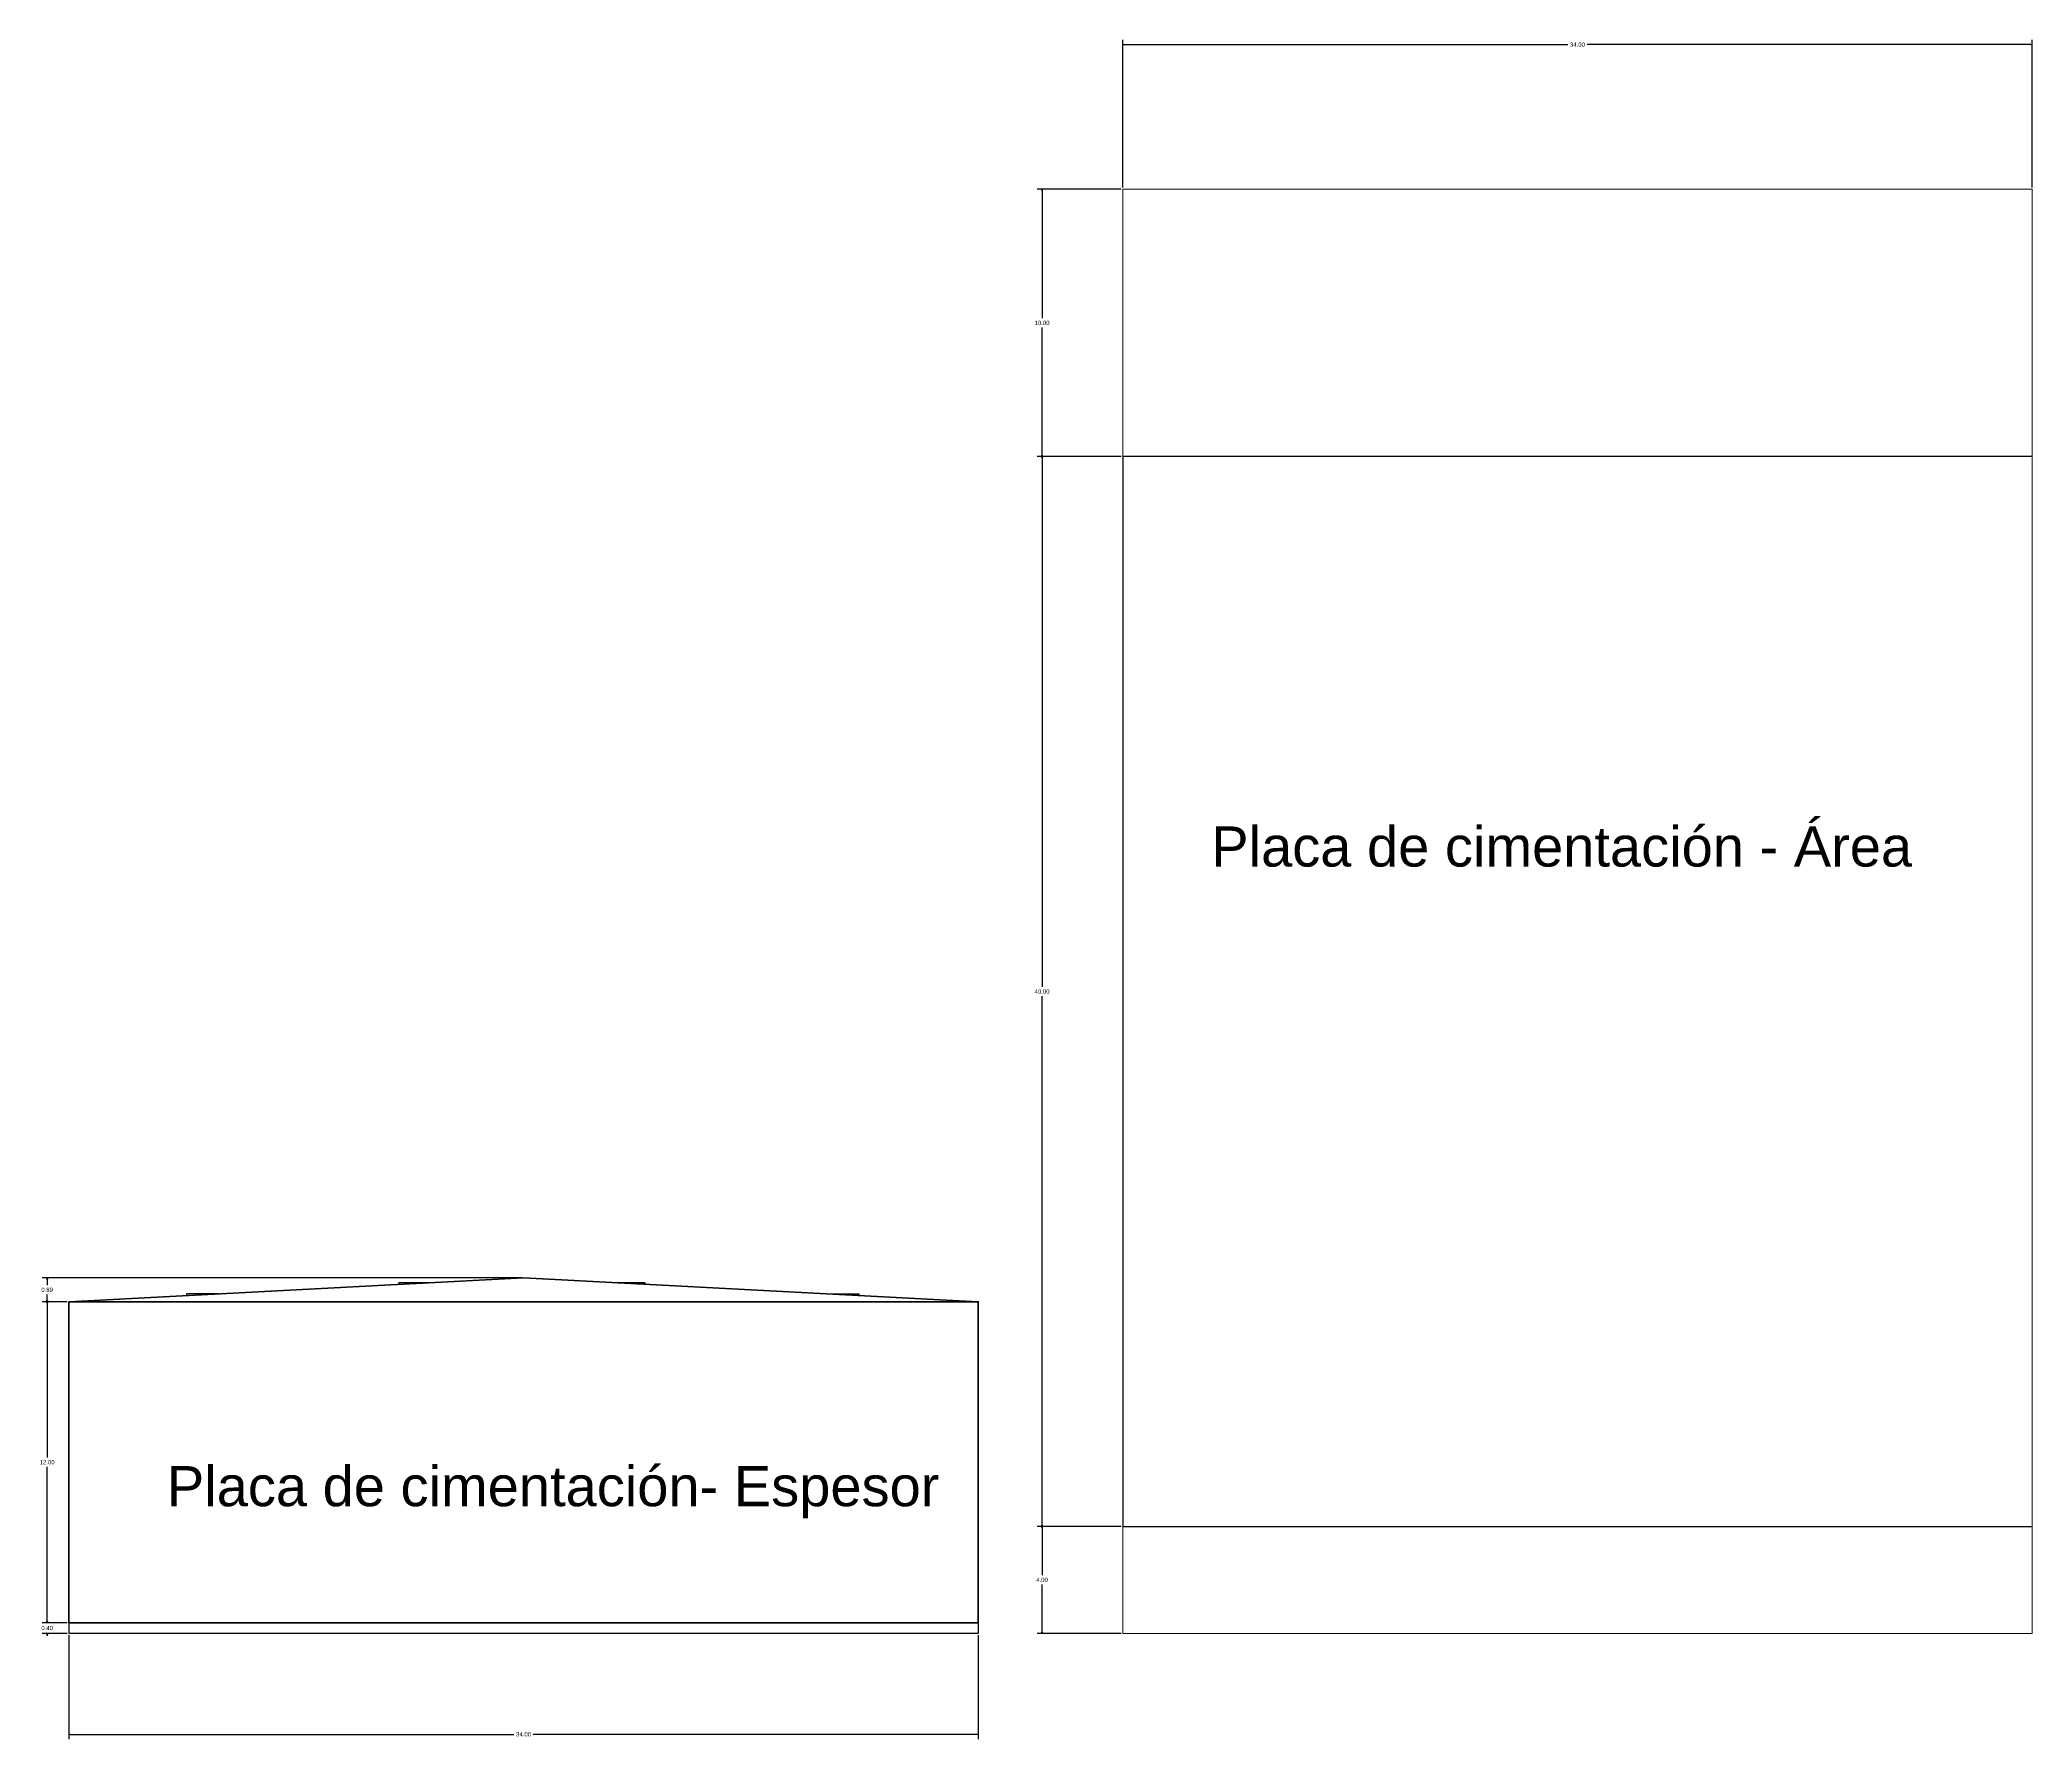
# Model space of a CAD drawing. Header units: metres. Extents: x -1 to 720, y -8 to 179.
# Drawn here: x 179.9 to 254.4, y 115.8 to 179.3 of the extents above; entities that cross this region are included whole.
import ezdxf

# ---------------------------------------------------------------- set-up
doc = ezdxf.new("R2010")
doc.units = ezdxf.units.M
doc.header["$PDMODE"] = 34
for name, color, linetype in [('0-Dimension', 9, 'Continuous'), ('E-AUXL', 7, 'Continuous'), ('S-FNDN', 7, 'Continuous'), ('S-PLAT', 7, 'Continuous')]:
    doc.layers.add(name, color=color, linetype=linetype)
for name, color, linetype, lineweight in [('A-AREA', 7, 'Continuous', 5), ('A-FLOR', 252, 'Continuous', 35), ('A-ROOF', 226, 'Continuous', 53), ('S-BEAM', 1, 'Continuous', 50)]:
    doc.layers.add(name, color=color, linetype=linetype, lineweight=lineweight)
doc.styles.get("Standard").update_dxf_attribs({"font": 'arial.ttf'})
doc.dimstyles.new('DAPC Standard', dxfattribs={"dimtxt": 0.3, "dimasz": 0.18, "dimexe": 0.18, "dimexo": 0.0625, "dimgap": 0.09, "dimtad": 0, "dimtih": 1, "dimtoh": 1, "dimzin": 0, "dimdsep": 46, "dimtxsty": 'Standard', "dimblk": 'CLOSEDBLANK', "dimcen": 0.09, "dimazin": 0, "dimtfac": 1, "dimtofl": 0, "dimtmove": 0, "dimatfit": 3, "dimfxl": 1, "dimtolj": 1, "dimtzin": 0, "dimarcsym": 0})

# ---------------------------------------------------------------- blocks, each defined once
blk = doc.blocks.new('_ClosedBlank')
at = {"color": 0, "linetype": 'ByBlock', "lineweight": -2}
for p, q in [((-1, 0.2), (0, 0)), ((-1, 0.2), (-1, -0.2)), ((0, 0), (-1, -0.2))]:
    blk.add_line(p, q, dxfattribs=at)
blk = doc.blocks.new('*D219')
at = {"layer": '0-Dimension', "color": 0, "lineweight": -2, "transparency": 16777216}
for p, q in [((180.923, 120.156), (179.994, 120.156)), ((180.174, 120.201), (180.174, 120.246)), ((180.923, 119.756), (179.994, 119.756)), ((180.174, 119.711), (180.174, 119.666))]:
    blk.add_line(p, q, dxfattribs=at)
at = {"layer": 'Defpoints', "color": 0, "transparency": 16777216}
for p in [(180.174, 120.156), (180.985, 120.156), (180.985, 119.756)]:
    blk.add_point(p, dxfattribs=at)
at = {"layer": '0-Dimension', "color": 0, "lineweight": -2, "transparency": 16777216, "xscale": 0.045, "yscale": 0.045, "zscale": 0.045}
for p, rotation in [((180.174, 120.156), 270), ((180.174, 119.756), 90)]:
    blk.add_blockref('_ClosedBlank', p, dxfattribs=dict(at, rotation=rotation))
at = {"layer": '0-Dimension', "color": 0, "transparency": 16777216, "insert": (180.174, 119.956), "char_height": 0.16, "attachment_point": 5}
blk.add_mtext('\\A1;0.40', dxfattribs=at)
blk = doc.blocks.new('*D220')
at = {"layer": '0-Dimension', "color": 0, "lineweight": -2, "transparency": 16777216}
for p, q in [((180.923, 132.156), (179.994, 132.156)), ((180.174, 132.111), (180.174, 126.328)), ((180.174, 120.201), (180.174, 125.984)), ((180.923, 120.156), (179.994, 120.156))]:
    blk.add_line(p, q, dxfattribs=at)
at = {"layer": 'Defpoints', "color": 0, "transparency": 16777216}
for p in [(180.174, 132.156), (180.985, 132.156), (180.985, 120.156)]:
    blk.add_point(p, dxfattribs=at)
at = {"layer": '0-Dimension', "color": 0, "lineweight": -2, "transparency": 16777216, "xscale": 0.045, "yscale": 0.045, "zscale": 0.045}
for p, rotation in [((180.174, 132.156), 90), ((180.174, 120.156), 270)]:
    blk.add_blockref('_ClosedBlank', p, dxfattribs=dict(at, rotation=rotation))
at = {"layer": '0-Dimension', "color": 0, "transparency": 16777216, "insert": (180.174, 126.156), "char_height": 0.16, "attachment_point": 5}
blk.add_mtext('\\A1;12.00', dxfattribs=at)
blk = doc.blocks.new('*D221')
at = {"layer": '0-Dimension', "color": 0, "lineweight": -2, "transparency": 16777216}
for p, q in [((197.923, 133.047), (179.994, 133.047)), ((180.174, 133.002), (180.174, 132.773)), ((180.923, 132.156), (179.994, 132.156)), ((180.174, 132.201), (180.174, 132.43))]:
    blk.add_line(p, q, dxfattribs=at)
at = {"layer": 'Defpoints', "color": 0, "transparency": 16777216}
for p in [(180.174, 133.047), (197.985, 133.047), (180.985, 132.156)]:
    blk.add_point(p, dxfattribs=at)
at = {"layer": '0-Dimension', "color": 0, "lineweight": -2, "transparency": 16777216, "xscale": 0.045, "yscale": 0.045, "zscale": 0.045}
for p, rotation in [((180.174, 133.047), 90), ((180.174, 132.156), 270)]:
    blk.add_blockref('_ClosedBlank', p, dxfattribs=dict(at, rotation=rotation))
at = {"layer": '0-Dimension', "color": 0, "transparency": 16777216, "insert": (180.174, 132.602), "char_height": 0.16, "attachment_point": 5}
blk.add_mtext('\\A1;0.89', dxfattribs=at)
blk = doc.blocks.new('*D222')
at = {"layer": '0-Dimension', "color": 0, "lineweight": -2, "transparency": 16777216}
for p, q in [((180.985, 119.694), (180.985, 115.801)), ((214.985, 119.694), (214.985, 115.801)), ((181.03, 115.981), (197.626, 115.981)), ((214.94, 115.981), (198.345, 115.981))]:
    blk.add_line(p, q, dxfattribs=at)
at = {"layer": 'Defpoints', "color": 0, "transparency": 16777216}
for p in [(180.985, 119.756), (214.985, 119.756), (214.985, 115.981)]:
    blk.add_point(p, dxfattribs=at)
at = {"layer": '0-Dimension', "color": 0, "lineweight": -2, "transparency": 16777216, "xscale": 0.045, "yscale": 0.045, "zscale": 0.045, "rotation": 180}
blk.add_blockref('_ClosedBlank', (180.985, 115.981), dxfattribs=at)
at = {"layer": '0-Dimension', "color": 0, "lineweight": -2, "transparency": 16777216, "xscale": 0.045, "yscale": 0.045, "zscale": 0.045}
blk.add_blockref('_ClosedBlank', (214.985, 115.981), dxfattribs=at)
at = {"layer": '0-Dimension', "color": 0, "transparency": 16777216, "insert": (197.985, 115.981), "char_height": 0.16, "attachment_point": 5}
blk.add_mtext('\\A1;34.00', dxfattribs=at)
blk = doc.blocks.new('*D223')
at = {"layer": '0-Dimension', "color": 0, "lineweight": -2, "transparency": 16777216}
for p, q in [((220.323, 123.756), (217.19, 123.756)), ((217.37, 123.711), (217.37, 121.928)), ((217.37, 119.801), (217.37, 121.584)), ((220.323, 119.756), (217.19, 119.756))]:
    blk.add_line(p, q, dxfattribs=at)
at = {"layer": 'Defpoints', "color": 0, "transparency": 16777216}
for p in [(217.37, 123.756), (220.385, 123.756), (220.385, 119.756)]:
    blk.add_point(p, dxfattribs=at)
at = {"layer": '0-Dimension', "color": 0, "lineweight": -2, "transparency": 16777216, "xscale": 0.045, "yscale": 0.045, "zscale": 0.045}
for p, rotation in [((217.37, 123.756), 90), ((217.37, 119.756), 270)]:
    blk.add_blockref('_ClosedBlank', p, dxfattribs=dict(at, rotation=rotation))
at = {"layer": '0-Dimension', "color": 0, "transparency": 16777216, "insert": (217.37, 121.756), "char_height": 0.16, "attachment_point": 5}
blk.add_mtext('\\A1;4.00', dxfattribs=at)
blk = doc.blocks.new('*D224')
at = {"layer": '0-Dimension', "color": 0, "lineweight": -2, "transparency": 16777216}
for p, q in [((220.323, 163.756), (217.19, 163.756)), ((217.37, 163.711), (217.37, 143.928)), ((217.37, 123.801), (217.37, 143.584)), ((220.323, 123.756), (217.19, 123.756))]:
    blk.add_line(p, q, dxfattribs=at)
at = {"layer": 'Defpoints', "color": 0, "transparency": 16777216}
for p in [(217.37, 163.756), (220.385, 163.756), (220.385, 123.756)]:
    blk.add_point(p, dxfattribs=at)
at = {"layer": '0-Dimension', "color": 0, "lineweight": -2, "transparency": 16777216, "xscale": 0.045, "yscale": 0.045, "zscale": 0.045}
for p, rotation in [((217.37, 163.756), 90), ((217.37, 123.756), 270)]:
    blk.add_blockref('_ClosedBlank', p, dxfattribs=dict(at, rotation=rotation))
at = {"layer": '0-Dimension', "color": 0, "transparency": 16777216, "insert": (217.37, 143.756), "char_height": 0.16, "attachment_point": 5}
blk.add_mtext('\\A1;40.00', dxfattribs=at)
blk = doc.blocks.new('*D225')
at = {"layer": '0-Dimension', "color": 0, "lineweight": -2, "transparency": 16777216}
for p, q in [((220.323, 173.756), (217.19, 173.756)), ((217.37, 173.711), (217.37, 168.928)), ((217.37, 163.801), (217.37, 168.584)), ((220.323, 163.756), (217.19, 163.756))]:
    blk.add_line(p, q, dxfattribs=at)
at = {"layer": 'Defpoints', "color": 0, "transparency": 16777216}
for p in [(217.37, 173.756), (220.385, 173.756), (220.385, 163.756)]:
    blk.add_point(p, dxfattribs=at)
at = {"layer": '0-Dimension', "color": 0, "lineweight": -2, "transparency": 16777216, "xscale": 0.045, "yscale": 0.045, "zscale": 0.045}
for p, rotation in [((217.37, 173.756), 90), ((217.37, 163.756), 270)]:
    blk.add_blockref('_ClosedBlank', p, dxfattribs=dict(at, rotation=rotation))
at = {"layer": '0-Dimension', "color": 0, "transparency": 16777216, "insert": (217.37, 168.756), "char_height": 0.16, "attachment_point": 5}
blk.add_mtext('\\A1;10.00', dxfattribs=at)
blk = doc.blocks.new('*D226')
at = {"layer": '0-Dimension', "color": 0, "lineweight": -2, "transparency": 16777216}
for p, q in [((220.385, 173.819), (220.385, 179.34)), ((220.43, 179.16), (237.025, 179.16)), ((254.34, 179.16), (237.745, 179.16)), ((254.385, 173.819), (254.385, 179.34))]:
    blk.add_line(p, q, dxfattribs=at)
at = {"layer": 'Defpoints', "color": 0, "transparency": 16777216}
for p in [(254.385, 179.16), (220.385, 173.756), (254.385, 173.756)]:
    blk.add_point(p, dxfattribs=at)
at = {"layer": '0-Dimension', "color": 0, "lineweight": -2, "transparency": 16777216, "xscale": 0.045, "yscale": 0.045, "zscale": 0.045, "rotation": 180}
blk.add_blockref('_ClosedBlank', (220.385, 179.16), dxfattribs=at)
at = {"layer": '0-Dimension', "color": 0, "lineweight": -2, "transparency": 16777216, "xscale": 0.045, "yscale": 0.045, "zscale": 0.045}
blk.add_blockref('_ClosedBlank', (254.385, 179.16), dxfattribs=at)
at = {"layer": '0-Dimension', "color": 0, "transparency": 16777216, "insert": (237.385, 179.16), "char_height": 0.16, "attachment_point": 5}
blk.add_mtext('\\A1;34.00', dxfattribs=at)

msp = doc.modelspace()

# ---------------------------------------------------------------- linework, layer by layer
at = {"layer": 'A-AREA'}
for p, q in [((254.385, 173.756), (220.385, 173.756)), ((220.385, 173.756), (220.385, 161.756)), ((254.385, 119.756), (254.385, 173.756)), ((254.385, 173.756), (254.385, 161.756)), ((254.385, 119.756), (254.385, 125.756)), ((220.385, 123.756), (220.385, 119.756)), ((220.385, 119.756), (254.385, 119.756))]:
    msp.add_line(p, q, dxfattribs=at)
at = {"layer": 'A-FLOR'}
msp.add_lwpolyline([(180.985, 132.156), (180.985, 120.156), (214.985, 120.156), (214.985, 132.156)], close=True, dxfattribs=at)
at = {"layer": 'A-ROOF'}
for p, q in [((180.985, 132.156), (197.985, 133.047)), ((197.985, 133.047), (214.985, 132.156)), ((254.385, 125.756), (254.385, 125.756))]:
    msp.add_line(p, q, dxfattribs=at)
at = {"layer": 'E-AUXL'}
for p, q in [((194.524, 132.866), (193.324, 132.866)), ((193.324, 132.866), (193.324, 132.803)), ((201.324, 132.872), (202.524, 132.872)), ((202.524, 132.872), (202.524, 132.809)), ((186.585, 132.45), (185.385, 132.45)), ((185.385, 132.45), (185.385, 132.387)), ((186.524, 132.45), (186.524, 132.446)), ((186.524, 132.156), (194.524, 132.156)), ((209.324, 132.453), (210.524, 132.453)), ((210.524, 132.453), (210.524, 132.39))]:
    msp.add_line(p, q, dxfattribs=at)
for points in [[(185.385, 132.156), (180.985, 132.156), (186.585, 132.156)], [(201.324, 132.156), (194.524, 132.156), (202.524, 132.156), (209.324, 132.156)]]:
    msp.add_lwpolyline(points, dxfattribs=at)
at = {"layer": 'S-BEAM'}
for p, q in [((220.385, 163.756), (220.385, 163.756)), ((254.38, 124.356), (254.385, 124.356))]:
    msp.add_line(p, q, dxfattribs=at)
at = {"layer": 'S-FNDN'}
for p, q in [((254.385, 163.756), (220.385, 163.756)), ((220.385, 163.756), (220.385, 123.756)), ((220.385, 123.756), (254.308, 123.756)), ((254.308, 123.756), (254.385, 123.756)), ((180.985, 120.156), (180.985, 119.756)), ((214.985, 120.156), (214.985, 119.756)), ((214.985, 119.756), (180.985, 119.756))]:
    msp.add_line(p, q, dxfattribs=at)
msp.add_lwpolyline([(180.985, 132.156), (180.985, 120.156), (214.985, 120.156), (214.985, 132.156)], dxfattribs=at)
at = {"layer": 'S-PLAT'}
for p in [(180.985, 132.156), (214.985, 132.156)]:
    msp.add_line(p, (197.985, 133.047), dxfattribs=at)

# ---------------------------------------------------------------- texts
at = {"layer": 'S-FNDN', "char_height": 1.5, "attachment_point": 1}
for s, width, heights, insert in [('Placa de cimentación - Área', 27.53544, [0], (223.695, 149.928)), ('\\pxtc11;Placa de cimentación- Espesor', 30.18609, [1.925], (184.65, 126.011))]:
    msp.add_mtext_dynamic_manual_height_columns(s, width=width, gutter_width=7.5, heights=heights, dxfattribs=dict(at, insert=insert))

# ---------------------------------------------------------------- dimensions: what is measured, and where the dimension line sits
at = {"layer": '0-Dimension'}
for base, p1, p2, picture, middle in [((254.385, 179.16), (220.385, 173.756), (254.385, 173.756), '*D226', (237.385, 179.16)), ((214.985, 115.981), (180.985, 119.756), (214.985, 119.756), '*D222', (197.985, 115.981))]:
    dim = msp.add_linear_dim(base=base, p1=p1, p2=p2, dimstyle='DAPC Standard', override={"dimtxt": 0.16, "dimasz": 0.045}, dxfattribs=at)
    dim.commit()
    dim.dimension.update_dxf_attribs({"geometry": picture, "text_midpoint": middle})
for base, p1, p2, override, picture, middle in [((217.37, 173.756), (220.385, 163.756), (220.385, 173.756), {"dimtxt": 0.16, "dimasz": 0.045, "dimtmove": 1}, '*D225', (217.37, 168.756)), ((217.37, 163.756), (220.385, 123.756), (220.385, 163.756), {"dimtxt": 0.16, "dimasz": 0.045, "dimtmove": 1}, '*D224', (217.37, 143.756)), ((180.174, 133.047), (180.985, 132.156), (197.985, 133.047), {"dimtxt": 0.16, "dimasz": 0.045, "dimtmove": 1}, '*D221', (180.174, 132.602)), ((180.174, 132.156), (180.985, 120.156), (180.985, 132.156), {"dimtxt": 0.16, "dimasz": 0.045, "dimtmove": 1}, '*D220', (180.174, 126.156)), ((217.37, 123.756), (220.385, 119.756), (220.385, 123.756), {"dimtxt": 0.16, "dimasz": 0.045}, '*D223', (217.37, 121.756)), ((180.174, 120.156), (180.985, 119.756), (180.985, 120.156), {"dimtxt": 0.16, "dimasz": 0.045}, '*D219', (180.174, 119.956))]:
    dim = msp.add_linear_dim(base=base, p1=p1, p2=p2, angle=90, dimstyle='DAPC Standard', override=override, dxfattribs=at)
    dim.commit()
    dim.dimension.update_dxf_attribs({"geometry": picture, "text_midpoint": middle})

doc.saveas('drawing.dxf')
